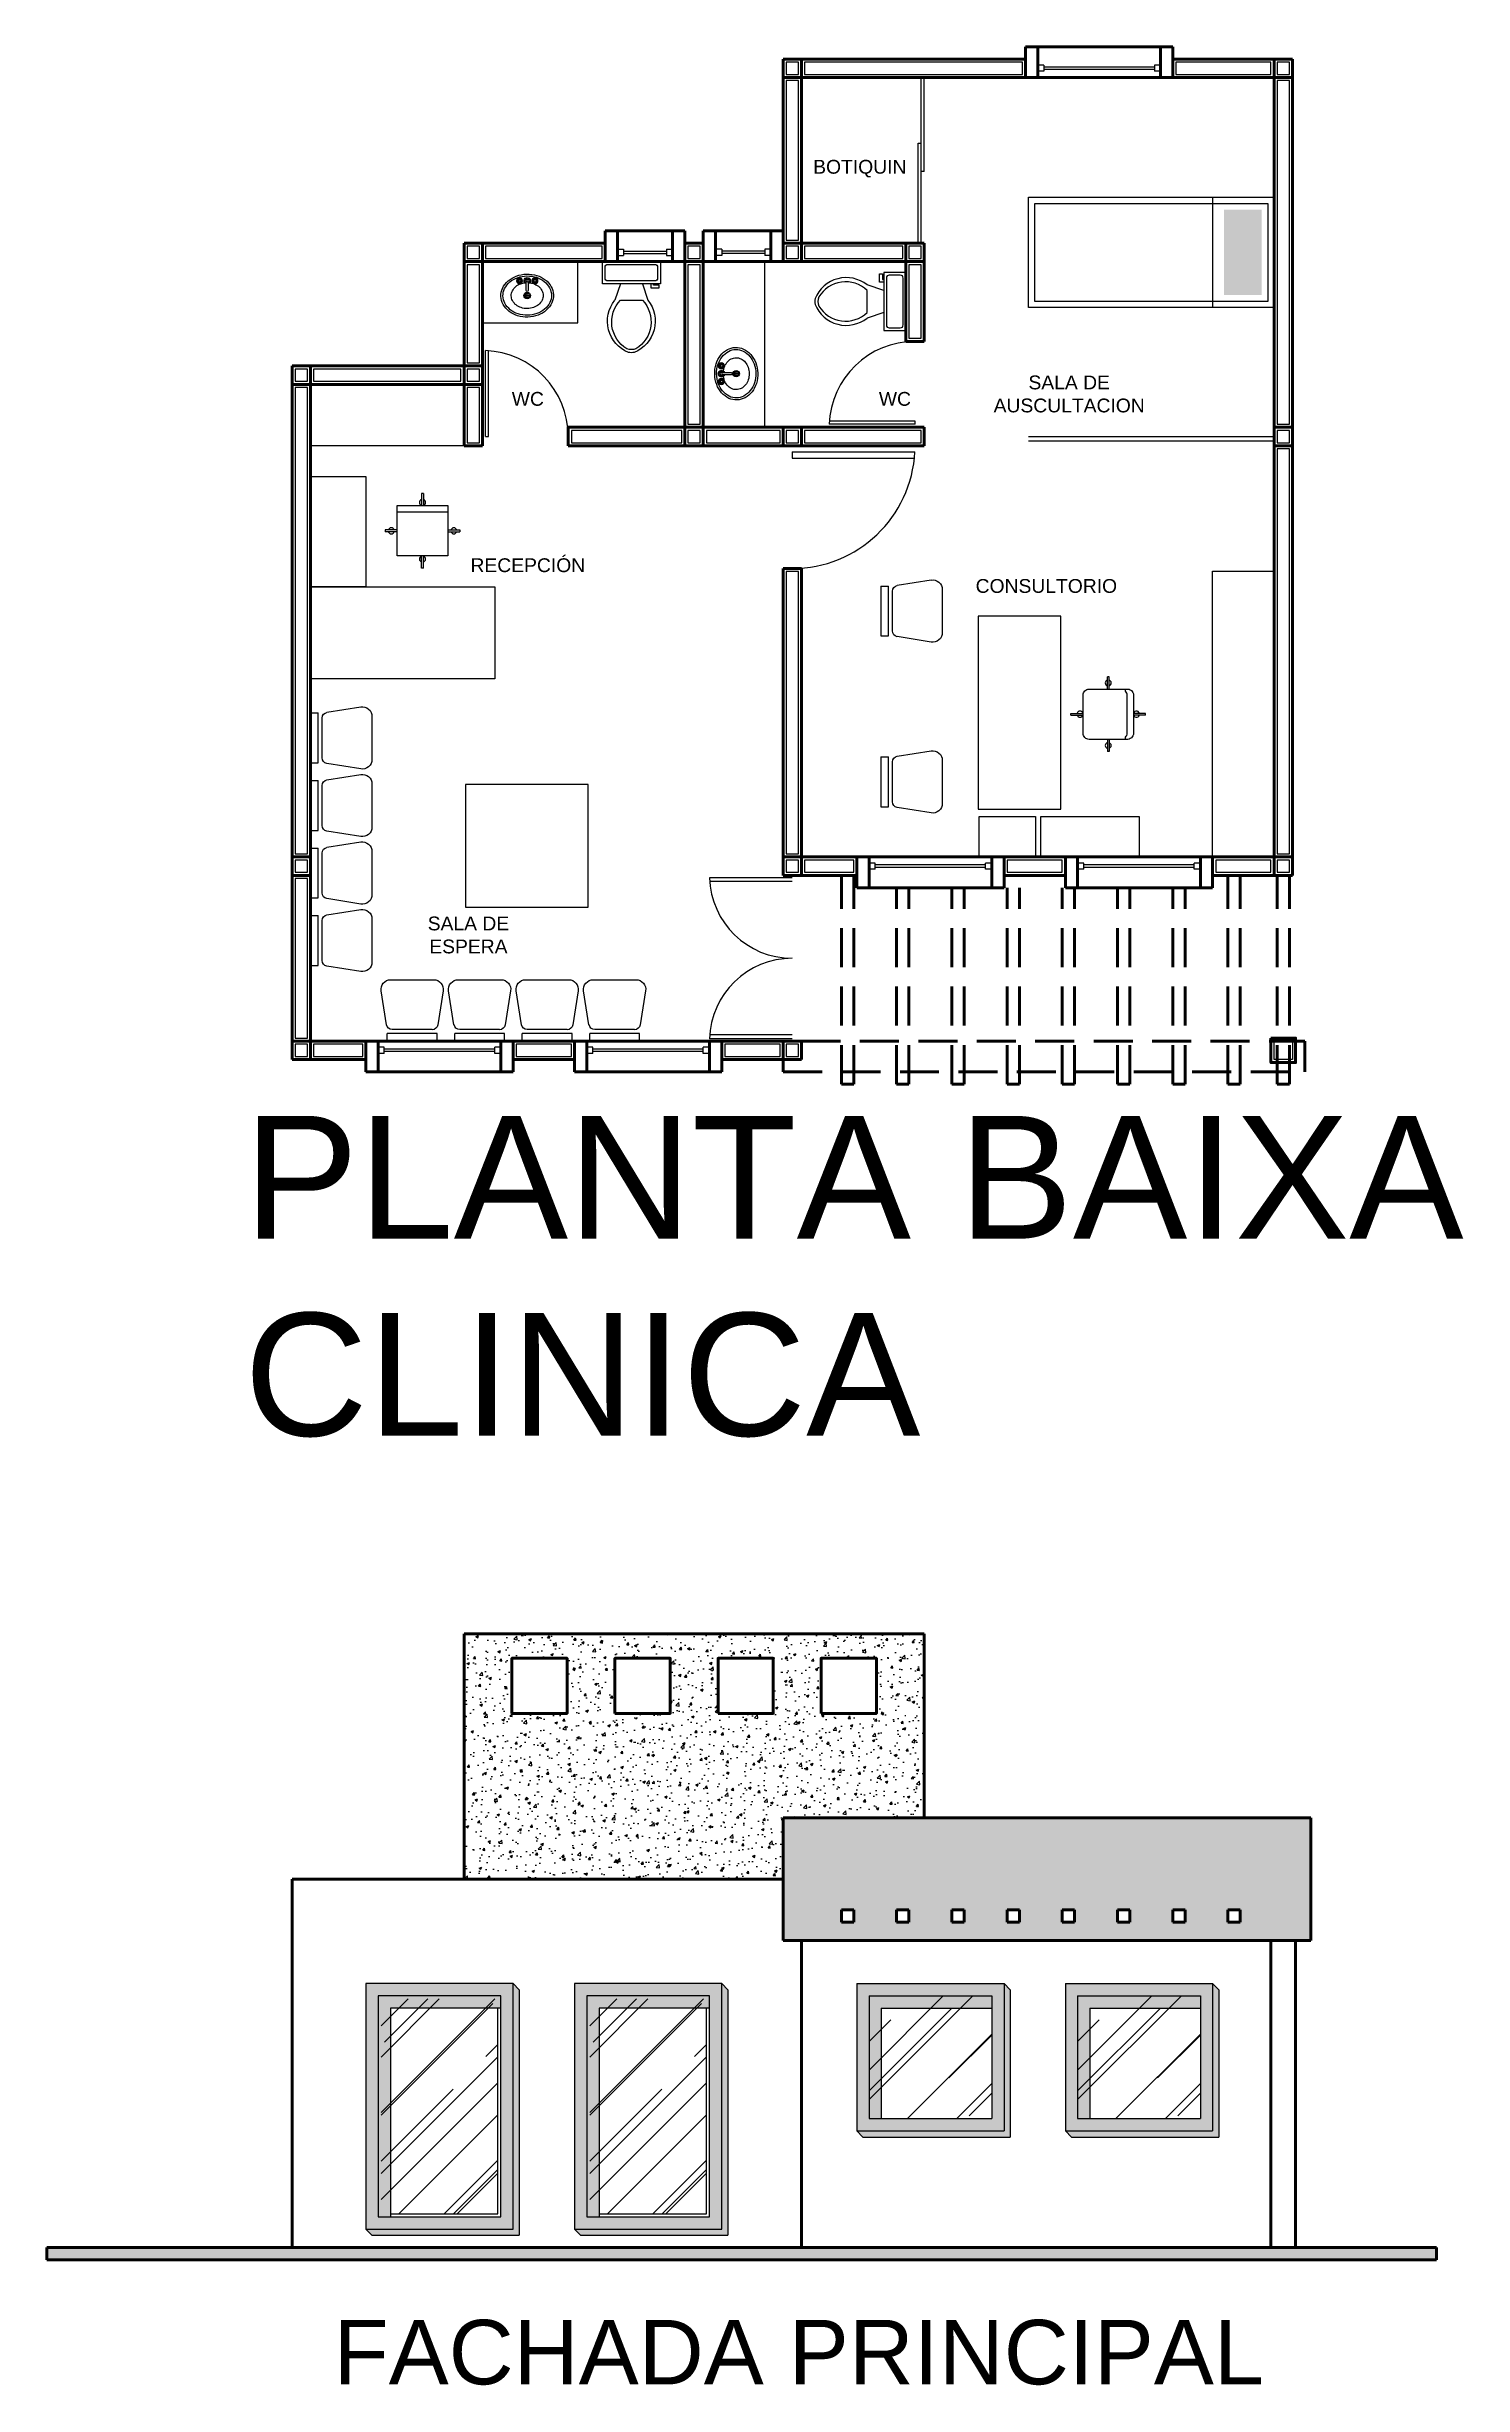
# Model space of a CAD drawing. Extents: x -98 to 79, y 8 to 90.
# Drawn here: x 0.02 to 11.57, y 38.78 to 57.83 of the extents above; entities that cross this region are included whole.
import ezdxf

# ---------------------------------------------------------------- set-up
doc = ezdxf.new("R2010")
doc.units = 0
doc.header["$MEASUREMENT"] = 0
doc.linetypes.add('HIDDEN2', pattern=[4.7625, 3.175, -1.5875])
doc.layers.get('0').update_dxf_attribs({"linetype": 'CONTINUOUS'})
for name, color, linetype in [('CASTILLOS', 8, 'CONTINUOUS'), ('LETREROS', 7, 'CONTINUOUS'), ('MUEBLES', 7, 'CONTINUOUS'), ('MUEBLES_BAÑO', 151, 'CONTINUOUS'), ('MUROS', 1, 'CONTINUOUS'), ('PUERTA', 35, 'CONTINUOUS'), ('SOMBRA_MURO', 254, 'CONTINUOUS'), ('VENTANAS', 4, 'CONTINUOUS')]:
    doc.layers.add(name, color=color, linetype=linetype)
doc.layers.add('MURO', color=7, linetype='CONTINUOUS', lineweight=53)
doc.styles.get("Standard").update_dxf_attribs({"font": 'arial.ttf'})
doc.linetypes.add('ZIGZAG', pattern='A,0.0001,-0.2,[131,ltypeshp.shx,S=0.2,R=0,X=-0.2,Y=0],-0.4,[131,ltypeshp.shx,S=0.2,R=180,X=0.2,Y=0],-0.2', length=0.8001)

msp = doc.modelspace()

# ---------------------------------------------------------------- texts
at = {"layer": 'LETREROS', "attachment_point": 5}
for s, insert, char_height, width in [('BOTIQUIN', (6.649, 56.836), 0.1125, 0.54), ('SALA DE AUSCULTACION', (8.355, 55), 0.1125, 0.87), ('WC', (3.944, 54.96), 0.1125, 0.87), ('WC', (6.935, 54.96), 0.1125, 0.87), ('RECEPCIÓN', (3.944, 53.605), 0.1125, 0.87), ('CONSULTORIO', (8.169, 53.436), 0.1125, 0.54), ('SALA DE ESPERA', (3.46, 50.593), 0.1125, 0.87), ('FACHADA PRINCIPAL', (6.152, 39.046), 0.525, 11.16105)]:
    msp.add_mtext(s, dxfattribs=dict(at, insert=insert, char_height=char_height, width=width))
at = {"layer": 'MURO'}
for s, p in [('PLANTA BAIXA', (1.632, 48.12)), ('CLINICA', (1.632, 46.514))]:
    msp.add_text(s, height=1, dxfattribs=at).set_placement(p)

# ---------------------------------------------------------------- blocks, each defined once
blk = doc.blocks.new('MUOF03PL')
at = {"color": 0, "linetype": 'ByBlock'}
for p, q in [((-0.203, 0), (0.203, 0)), ((0.203, 0), (0.203, -0.062)), ((-0.209, -0.133), (-0.253, -0.41)), ((-0.203, 0), (-0.203, -0.063)), ((0.203, -0.062), (-0.203, -0.063)), ((0.163, -0.094), (-0.162, -0.094)), ((0.253, -0.409), (0.209, -0.133)), ((-0.175, -0.5), (0.176, -0.5))]:
    blk.add_line(p, q, dxfattribs=at)
for centre, radius, start, end in [((-0.162, -0.141), 0.0469, 90.0574, 170.9471), ((0.163, -0.14), 0.0469, 9.1676, 90.0574), ((-0.175, -0.422), 0.0781, 170.9471, 270.0574), ((0.176, -0.422), 0.0781, 270.0574, 9.1676)]:
    blk.add_arc(centre, radius, start, end, dxfattribs=at)
blk = doc.blocks.new('P100')
at = {"layer": 'PUERTA'}
for p, q in [((0.95, 0), (0.9, 0)), ((0.9, 0), (0.9, -0.995)), ((0.95, 0), (0.95, -0.999))]:
    blk.add_line(p, q, dxfattribs=at)
blk.add_arc((1, 0), 1, 180, 267.134, dxfattribs=at)
blk = doc.blocks.new('P70')
at = {"layer": 'PUERTA'}
for p, q in [((-0.025, 0), (-0.05, 0)), ((-0.025, 0), (-0.025, -0.7)), ((-0.05, 0), (-0.05, -0.698))]:
    blk.add_line(p, q, dxfattribs=at)
blk.add_arc((0, 0), 0.7, 180, 267.9533, dxfattribs=at)
blk = doc.blocks.new('CAM-SEN')
at = {"color": 0, "linetype": 'ByBlock'}
blk.add_line((0.5, -0.45, 0.46), (0.5, 0.45, 0.46), dxfattribs=at)
at = {"color": 0, "linetype": 'ByBlock', "elevation": 0.2}
blk.add_lwpolyline([(2, 0.45), (2, -0.45), (0, -0.45), (0, 0.45)], close=True, dxfattribs=at)
at = {"color": 0, "linetype": 'ByBlock'}
blk.add_lwpolyline([(1.9492, 0.3992), (1.9492, -0.3992), (0.0508, -0.3992), (0.0508, 0.3992)], close=True, dxfattribs=at)
blk.add_trace([(0.1016, -0.3484, 0.46), (0.4064, -0.3484, 0.46), (0.1016, 0.3484, 0.46), (0.4064, 0.3484, 0.46)], dxfattribs=at)
blk.add_3dface([(0, 0.45, 0.45), (2, 0.45, 0.45), (2, -0.45, 0.45), (0, -0.45, 0.45)], dxfattribs=at)
blk = doc.blocks.new('Faucet - Bathroom top')
for p, q in [((-4.107, 0.125), (-4.375, 0.125)), ((-3.75, 0.4788), (-3.75, 0.75)), ((-3.5, 0.482), (-3.5, 0.75)), ((-3.1461, 0.125), (-2.875, 0.125)), ((3.143, 0.125), (2.875, 0.125)), ((3.5, 0.4788), (3.5, 0.75)), ((3.75, 0.482), (3.75, 0.75)), ((4.1039, 0.125), (4.375, 0.125)), ((-4.1039, -0.125), (-4.375, -0.125)), ((-3.75, -0.4821), (-3.75, -0.75)), ((-3.5, -0.4789), (-3.5, -0.75)), ((-3.143, -0.125), (-2.875, -0.125)), ((-0.5, -0.8639), (-0.5, -4.5)), ((0.5, -4.5), (0.5, -0.8631)), ((3.1461, -0.125), (2.875, -0.125)), ((3.5, -0.4821), (3.5, -0.75)), ((3.75, -0.4789), (3.75, -0.75)), ((4.107, -0.125), (4.375, -0.125))]:
    blk.add_line(p, q)
for centre, radius in [((-3.625, 0), 1.375), ((-4.625, 0), 0.2795), ((-3.625, 0), 0.5), ((-3.625, 1), 0.2795), ((-2.625, 0), 0.2795), ((0, 0), 0.5), ((3.625, 0), 1.375), ((2.625, 0), 0.2795), ((3.625, 0), 0.5), ((3.625, 1), 0.2795), ((4.625, 0), 0.2795), ((-3.625, -1), 0.2795), ((3.625, -1), 0.2795)]:
    blk.add_circle(centre, radius)
for centre, radius, start, end in [((-3.625, 0), 1, 105.2407, 164.2093), ((-3.625, 0), 1, 16.44125, 74.07887), ((0, 0), 1.5, 289.6514, 250.3603), ((0, 0), 1, 300.3431, 239.7554), ((3.625, 0), 1, 106.12, 164.0884), ((3.625, 0), 1, 16.23422, 73.90469), ((-3.625, 0), 1, 196.2342, 253.9047), ((-3.625, 0), 1, 286.12, 344.0884), ((0, -4.5), 0.5, 180, 0), ((3.625, 0), 1, 196.4413, 254.0789), ((3.625, 0), 1, 285.2407, 344.2093)]:
    blk.add_arc(centre, radius, start, end)
blk = doc.blocks.new('OVALIN')
at = {"layer": 'MUEBLES_BAÑO'}
for p, q in [((0.017, 0), (-0.017, 0)), ((0, 0.017), (0, -0.017))]:
    blk.add_line(p, q, dxfattribs=at)
for points in [[(0.214, 0.007, -0.117634), (0.201, -0.059, -0.104469), (0.155, -0.119, -0.090016), (0.089, -0.159, -0.08192), (0.006, -0.175, -0.08192), (-0.079, -0.164, -0.090016), (-0.147, -0.129, -0.104469), (-0.196, -0.072, -0.117634), (-0.214, -0.007, -0.117634), (-0.201, 0.059, -0.104469), (-0.155, 0.119, -0.090016), (-0.089, 0.159, -0.08192), (-0.006, 0.175, -0.08192), (0.079, 0.164, -0.090016), (0.147, 0.129, -0.104469), (0.196, 0.072, -0.117634)], [(0.198, 0.003, -0.118622), (0.184, -0.057, -0.104678), (0.141, -0.111, -0.089562), (0.079, -0.146, -0.081185), (0.002, -0.16, -0.081185), (-0.075, -0.149, -0.089562), (-0.138, -0.115, -0.104678), (-0.182, -0.062, -0.118622), (-0.198, -0.003, -0.118622), (-0.184, 0.057, -0.104678), (-0.141, 0.111, -0.089562), (-0.079, 0.146, -0.081185), (-0.002, 0.16, -0.081185), (0.075, 0.149, -0.089562), (0.138, 0.115, -0.104678), (0.182, 0.062, -0.118622)]]:
    blk.add_lwpolyline(points, format="xyb", close=True, dxfattribs=at)
blk.add_lwpolyline([(-0.021, -0.104, -0.047101), (-0.05, -0.098, -0.089718), (-0.091, -0.076, -0.104607), (-0.12, -0.041, -0.118283), (-0.13, -0.001, -0.118283), (-0.121, 0.038, -0.104607), (-0.093, 0.074, -0.089718), (-0.052, 0.097, -0.081436), (-0.001, 0.106, -0.081436), (0.05, 0.098, -0.089718), (0.091, 0.076, -0.104607), (0.12, 0.041, -0.118283), (0.13, 0.001, -0.118283), (0.121, -0.038, -0.104607), (0.093, -0.074, -0.089718), (0.052, -0.097, -0.050974), (0.02, -0.104)], format="xyb", dxfattribs=at)
for radius in [0.0262, 0.0175]:
    blk.add_circle((0, 0), radius, dxfattribs=at)
at = {"layer": 'MUEBLES_BAÑO', "xscale": -0.0175, "yscale": 0.0175, "zscale": 0.0175, "rotation": 180.0000000000001}
blk.add_blockref('Faucet - Bathroom top', (0, -0.121), dxfattribs=at)
blk = doc.blocks.new('Toilet - top')
for p, q in [((-8, -8.5), (-8, -8)), ((-7, -8), (-7, -9.5)), ((-4, -8), (-6, -14)), ((4, -8), (6, -14)), ((9.5, -6), (9.5, -2)), ((-10, -8.5), (-8, -8.5)), ((-10, -9.5), (-10, -8.5)), ((-7, -9.5), (-10, -9.5)), ((4, -14), (-4, -14))]:
    blk.add_line(p, q)
blk.add_lwpolyline([(10.5, -8), (10.5, 0), (-10.5, 0), (-10.5, -8)], close=True)
for points in [[(-9.5, -2), (-9.5, -6)], [(8.5, -1), (-8.5, -1)], [(-8.5, -7), (8.5, -7)]]:
    blk.add_lwpolyline(points)
for centre, radius, start, end in [((-8.62, -1.88), 0.884, 81.8699, 188.1301), ((-8.62, -6.12), 0.884, 171.8699, 278.1301), ((8.62, -1.88), 0.884, 351.8699, 98.1301), ((8.62, -6.12), 0.884, 261.8699, 8.1301), ((3.52, -21.58), 12.17, 141.46911, 247.97143), ((4.2, -21.82), 11.33, 136.36773, 238.94682), ((-3.52, -21.58), 12.17, 292.02843, 38.53071), ((-4.2, -21.82), 11.33, 301.05301, 43.63209), ((0, -27.88), 4, 245.73182, 294.26817), ((0, -29), 4, 254.86053, 285.13947)]:
    blk.add_arc(centre, radius, start, end)

# ---------------------------------------------------------------- hatches: boundary and pattern name
at = {"layer": 'MURO'}
msp.add_hatch(color=256, dxfattribs=at).paths.add_polyline_path([(11.341, 39.802), (11.341, 39.902), (0.024, 39.902), (0.024, 39.802)])
at = {"layer": 'SOMBRA_MURO'}
h = msp.add_hatch(dxfattribs=at)
h.set_pattern_fill('AR-CONC', color=5, scale=0.03, style=0)
h.set_pattern_definition([(50, (16.27108, 35.14526), (0.215178, -0.0188256), [0.0225, -0.2475]), (355, (16.27108, 35.14526), (-0.0416254, 0.2256576), [0.018, -0.198]), (100.4514, (16.28901, 35.14369), (0.1735528, 0.2068319), [0.019122, -0.2103426]), (46.1842, (16.27108, 35.20526), (0.3201723, -0.0496557), [0.03375, -0.37125]), (96.6356, (16.29776, 35.20112), (0.280399, 0.2922354), [0.028683, -0.315514]), (351.1842, (16.27108, 35.20526), (0.2803986, 0.2922356), [0.027, -0.297]), (21, (16.30108, 35.19026), (0.1790721, -0.1207857), [0.0225, -0.2475]), (326, (16.30108, 35.19026), (0.0729946, 0.217545), [0.018, -0.198]), (71.4514, (16.316, 35.1802), (0.2520668, 0.0967591), [0.019122, -0.2103426]), (37.5, (16.27108, 35.14526), (0.00364796, 0.09986816), [0, -0.1956, 0, -0.201, 0, -0.19875]), (7.5, (16.27108, 35.14526), (0.07892086, 0.1183235), [0, -0.1146, 0, -0.1911, 0, -0.07575]), (327.5, (16.20418, 35.14526), (0.16014673, -0.00676646), [0, -0.075, 0, -0.234, 0, -0.3105]), (317.5, (16.17418, 35.14526), (0.1749559, 0.0300315), [0, -0.0975, 0, -0.1554, 0, -0.2205])])
h.paths.add_polyline_path([(6.024, 43.402), (7.174, 43.402), (7.174, 44.902), (3.424, 44.902), (3.424, 42.902), (6.024, 42.902)])
h.paths.add_polyline_path([(5.494, 44.252), (5.494, 44.702), (5.944, 44.702), (5.944, 44.252)], flags=16)
h.paths.add_polyline_path([(5.104, 44.252), (4.654, 44.252), (4.654, 44.702), (5.104, 44.702)], flags=16)
h.paths.add_polyline_path([(6.334, 44.252), (6.334, 44.702), (6.784, 44.702), (6.784, 44.252)], flags=16)
h.paths.add_polyline_path([(4.264, 44.252), (3.814, 44.252), (3.814, 44.702), (4.264, 44.702)], flags=16)
h = msp.add_hatch(color=256, dxfattribs=at)
h.paths.add_polyline_path([(6.024, 43.402), (6.024, 42.402), (10.324, 42.402), (10.324, 43.402)])
h.paths.add_polyline_path([(9.199, 42.652), (9.299, 42.652), (9.299, 42.552), (9.199, 42.552)], flags=16)
h.paths.add_polyline_path([(8.849, 42.652), (8.849, 42.552), (8.749, 42.552), (8.749, 42.652)], flags=16)
h.paths.add_polyline_path([(9.649, 42.652), (9.749, 42.652), (9.749, 42.552), (9.649, 42.552)], flags=16)
h.paths.add_polyline_path([(8.399, 42.652), (8.399, 42.552), (8.299, 42.552), (8.299, 42.652)], flags=16)
h.paths.add_polyline_path([(7.949, 42.652), (7.949, 42.552), (7.849, 42.552), (7.849, 42.652)], flags=16)
h.paths.add_polyline_path([(7.499, 42.652), (7.499, 42.552), (7.399, 42.552), (7.399, 42.652)], flags=16)
h.paths.add_polyline_path([(7.049, 42.652), (7.049, 42.552), (6.949, 42.552), (6.949, 42.652)], flags=16)
h.paths.add_polyline_path([(6.599, 42.652), (6.599, 42.552), (6.499, 42.552), (6.499, 42.652)], flags=16)
for color, points in [(256, [(3.824, 40.052), (2.624, 40.052), (2.674, 40.002), (3.874, 40.002), (3.874, 42.002), (3.824, 42.052)]), (254, [(3.724, 41.852), (3.724, 41.952), (2.724, 41.952), (2.724, 40.152), (2.824, 40.152), (2.824, 41.852)]), (256, [(5.524, 40.052), (4.324, 40.052), (4.374, 40.002), (5.574, 40.002), (5.574, 42.002), (5.524, 42.052)]), (254, [(5.424, 41.852), (5.424, 41.952), (4.424, 41.952), (4.424, 40.152), (4.524, 40.152), (4.524, 41.852)]), (256, [(7.874, 42.002), (7.824, 42.052), (7.824, 40.852), (6.624, 40.852), (6.674, 40.802), (7.874, 40.802)]), (254, [(7.724, 41.852), (7.724, 41.952), (6.724, 41.952), (6.724, 40.952), (6.824, 40.952), (6.824, 41.852)]), (256, [(9.574, 42.002), (9.524, 42.052), (9.524, 40.852), (8.324, 40.852), (8.374, 40.802), (9.574, 40.802)]), (254, [(9.424, 41.852), (9.424, 41.952), (8.424, 41.952), (8.424, 40.952), (8.524, 40.952), (8.524, 41.852)])]:
    msp.add_hatch(color=color, dxfattribs=at).paths.add_polyline_path(points)
at = {"layer": 'VENTANAS'}
h = msp.add_hatch(dxfattribs=at)
h.set_pattern_fill('AR-CONC', color=94, scale=0.01, angle=90, style=0)
h.set_pattern_definition([(140, (14.57108, 35.14526), (0.00627521, 0.07172602), [0.0075, -0.0825]), (85, (14.57108, 35.14526), (-0.0752192, -0.01387513), [0.006, -0.066]), (190.4514, (14.571606, 35.151234), (-0.06894395, 0.05785094), [0.006374, -0.0701142]), (136.1842, (14.55108, 35.14526), (0.0165519, 0.1067241), [0.01125, -0.12375]), (186.6356, (14.55246, 35.15415), (-0.0974118, 0.0934663), [0.009561, -0.1051713]), (81.1842, (14.55108, 35.14526), (-0.0974119, 0.0934662), [0.009, -0.099]), (111, (14.55608, 35.15526), (0.0402619, 0.0596907), [0.0075, -0.0825]), (56, (14.55608, 35.15526), (-0.072515, 0.02433153), [0.006, -0.066]), (161.4514, (14.55944, 35.16023), (-0.03225305, 0.08402226), [0.006374, -0.0701142]), (127.5, (14.571083, 35.145257), (-0.033289385, 0.001215986), [0, -0.0652, 0, -0.067, 0, -0.06625]), (97.5, (14.571083, 35.145257), (-0.03944117, 0.02630695), [0, -0.0382, 0, -0.0637, 0, -0.02525]), (57.5, (14.571083, 35.122957), (0.002255487, 0.053382244), [0, -0.025, 0, -0.078, 0, -0.1035]), (47.5, (14.571083, 35.112957), (-0.0100105, 0.05831862), [0, -0.0325, 0, -0.0518, 0, -0.0735])])
h.paths.add_polyline_path([(3.824, 42.052), (2.624, 42.052), (2.624, 40.052), (3.824, 40.052)])
h.paths.add_polyline_path([(3.724, 40.152), (2.724, 40.152), (2.724, 41.952), (3.724, 41.952)], flags=16)
h = msp.add_hatch(dxfattribs=at)
h.set_pattern_fill('AR-RROOF', color=256, scale=0.5, angle=45, style=0)
h.set_pattern_definition([(45, (14.5711, 35.14526), (0.424264, 1.13137), [7.5, -1, 2.5, -0.5]), (45, (14.8645, 35.79226), (-0.82378, 0.116673), [1.5, -0.165, 3, -0.375]), (45, (14.44734, 35.62255), (1.601597, 2.075358), [4, -0.7, 2, -0.5])])
h.paths.add_polyline_path([(2.749, 40.177), (3.699, 40.177), (3.699, 41.927), (2.749, 41.927)])
h = msp.add_hatch(dxfattribs=at)
h.set_pattern_fill('AR-CONC', color=94, scale=0.01, angle=90, style=0)
h.set_pattern_definition([(140, (16.27108, 35.14526), (0.00627521, 0.07172602), [0.0075, -0.0825]), (85, (16.27108, 35.14526), (-0.0752192, -0.01387513), [0.006, -0.066]), (190.4514, (16.271606, 35.151234), (-0.06894395, 0.05785094), [0.006374, -0.0701142]), (136.1842, (16.25108, 35.14526), (0.0165519, 0.1067241), [0.01125, -0.12375]), (186.6356, (16.25246, 35.15415), (-0.0974118, 0.0934663), [0.009561, -0.1051713]), (81.1842, (16.25108, 35.14526), (-0.0974119, 0.0934662), [0.009, -0.099]), (111, (16.25608, 35.15526), (0.0402619, 0.0596907), [0.0075, -0.0825]), (56, (16.25608, 35.15526), (-0.072515, 0.02433153), [0.006, -0.066]), (161.4514, (16.25944, 35.16023), (-0.03225305, 0.08402226), [0.006374, -0.0701142]), (127.5, (16.271083, 35.145257), (-0.033289385, 0.001215986), [0, -0.0652, 0, -0.067, 0, -0.06625]), (97.5, (16.271083, 35.145257), (-0.03944117, 0.02630695), [0, -0.0382, 0, -0.0637, 0, -0.02525]), (57.5, (16.271083, 35.122957), (0.002255487, 0.053382244), [0, -0.025, 0, -0.078, 0, -0.1035]), (47.5, (16.271083, 35.112957), (-0.0100105, 0.05831862), [0, -0.0325, 0, -0.0518, 0, -0.0735])])
h.paths.add_polyline_path([(5.524, 42.052), (4.324, 42.052), (4.324, 40.052), (5.524, 40.052)])
h.paths.add_polyline_path([(5.424, 40.152), (4.424, 40.152), (4.424, 41.952), (5.424, 41.952)], flags=16)
h = msp.add_hatch(dxfattribs=at)
h.set_pattern_fill('AR-RROOF', color=256, scale=0.5, angle=45, style=0)
h.set_pattern_definition([(45, (16.2711, 35.14526), (0.424264, 1.13137), [7.5, -1, 2.5, -0.5]), (45, (16.5645, 35.79226), (-0.82378, 0.116673), [1.5, -0.165, 3, -0.375]), (45, (16.14734, 35.62255), (1.601597, 2.075358), [4, -0.7, 2, -0.5])])
h.paths.add_polyline_path([(4.449, 40.177), (5.399, 40.177), (5.399, 41.927), (4.449, 41.927)])
h = msp.add_hatch(dxfattribs=at)
h.set_pattern_fill('AR-CONC', color=94, scale=0.01, angle=90, style=0)
h.set_pattern_definition([(140, (18.365184, 31.774754), (0.00627521, 0.07172602), [0.0075, -0.0825]), (85, (18.36518, 31.774754), (-0.0752192, -0.01387513), [0.006, -0.066]), (190.4514, (18.365707, 31.78073), (-0.06894395, 0.05785094), [0.00637402, -0.0701142]), (136.1842, (18.34518, 31.77475), (0.0165519, 0.1067241), [0.01125, -0.12375]), (186.6356, (18.34656, 31.78365), (-0.0974118, 0.0934663), [0.009561, -0.1051713]), (81.1842, (18.34518, 31.77475), (-0.09741186, 0.0934662), [0.009, -0.099]), (111, (18.350184, 31.784754), (0.0402619, 0.0596907), [0.0075, -0.0825]), (56, (18.35018, 31.784754), (-0.072515, 0.02433153), [0.006, -0.066]), (161.4514, (18.35354, 31.78973), (-0.03225305, 0.08402226), [0.00637402, -0.0701142]), (127.5, (18.365184, 31.774754), (-0.033289385, 0.001215986), [0, -0.0652, 0, -0.067, 0, -0.06625]), (97.5, (18.365184, 31.774754), (-0.03944117, 0.02630695), [0, -0.0382, 0, -0.0637, 0, -0.02525]), (57.5, (18.365184, 31.752454), (0.002255487, 0.053382244), [0, -0.025, 0, -0.078, 0, -0.1035]), (47.5, (18.365184, 31.742454), (-0.0100105, 0.05831862), [0, -0.0325, 0, -0.0518, 0, -0.0735])])
h.paths.add_polyline_path([(7.824, 42.052), (6.624, 42.052), (6.624, 40.852), (7.824, 40.852)])
h.paths.add_polyline_path([(7.724, 40.952), (6.724, 40.952), (6.724, 41.952), (7.724, 41.952)], flags=16)
h = msp.add_hatch(dxfattribs=at)
h.set_pattern_fill('AR-RROOF', color=256, scale=0.5, angle=45, style=0)
h.set_pattern_definition([(45, (18.3652, 31.77475), (0.424264, 1.131371), [7.5, -1, 2.5, -0.5]), (45, (18.6586, 32.42176), (-0.82378, 0.116673), [1.5, -0.165, 3, -0.375]), (45, (18.24144, 32.25205), (1.601597, 2.0753584), [4, -0.7, 2, -0.5])])
h.paths.add_polyline_path([(6.724, 41.952), (6.724, 40.952), (7.724, 40.952), (7.724, 41.952)])
h = msp.add_hatch(dxfattribs=at)
h.set_pattern_fill('AR-CONC', color=94, scale=0.01, angle=90, style=0)
h.set_pattern_definition([(140, (20.065184, 31.774754), (0.00627521, 0.07172602), [0.0075, -0.0825]), (85, (20.06518, 31.774754), (-0.0752192, -0.01387513), [0.006, -0.066]), (190.4514, (20.065707, 31.78073), (-0.06894395, 0.05785094), [0.00637402, -0.0701142]), (136.1842, (20.04518, 31.77475), (0.0165519, 0.1067241), [0.01125, -0.12375]), (186.6356, (20.04656, 31.78365), (-0.0974118, 0.0934663), [0.009561, -0.1051713]), (81.1842, (20.04518, 31.77475), (-0.09741186, 0.0934662), [0.009, -0.099]), (111, (20.050184, 31.784754), (0.0402619, 0.0596907), [0.0075, -0.0825]), (56, (20.05018, 31.784754), (-0.072515, 0.02433153), [0.006, -0.066]), (161.4514, (20.05354, 31.78973), (-0.03225305, 0.08402226), [0.00637402, -0.0701142]), (127.5, (20.065184, 31.774754), (-0.033289385, 0.001215986), [0, -0.0652, 0, -0.067, 0, -0.06625]), (97.5, (20.065184, 31.774754), (-0.03944117, 0.02630695), [0, -0.0382, 0, -0.0637, 0, -0.02525]), (57.5, (20.065184, 31.752454), (0.002255487, 0.053382244), [0, -0.025, 0, -0.078, 0, -0.1035]), (47.5, (20.065184, 31.742454), (-0.0100105, 0.05831862), [0, -0.0325, 0, -0.0518, 0, -0.0735])])
h.paths.add_polyline_path([(9.524, 42.052), (8.324, 42.052), (8.324, 40.852), (9.524, 40.852)])
h.paths.add_polyline_path([(9.424, 40.952), (8.424, 40.952), (8.424, 41.952), (9.424, 41.952)], flags=16)
h = msp.add_hatch(dxfattribs=at)
h.set_pattern_fill('AR-RROOF', color=256, scale=0.5, angle=45, style=0)
h.set_pattern_definition([(45, (20.0652, 31.77475), (0.424264, 1.131371), [7.5, -1, 2.5, -0.5]), (45, (20.3586, 32.42176), (-0.82378, 0.116673), [1.5, -0.165, 3, -0.375]), (45, (19.94144, 32.25205), (1.601597, 2.0753584), [4, -0.7, 2, -0.5])])
h.paths.add_polyline_path([(8.424, 41.952), (8.424, 40.952), (9.424, 40.952), (9.424, 41.952)])

# ---------------------------------------------------------------- linework, layer by layer
at = {"layer": 'MUEBLES', "color": 41, "linetype": 'ZIGZAG', "ltscale": 0.25}
for p, q in [((8.024, 54.654), (10.024, 54.654)), ((8.024, 54.619), (10.024, 54.619))]:
    msp.add_line(p, q, dxfattribs=at)
at = {"layer": 'MUEBLES', "color": 41}
for p, q in [((3.078, 54.191), (3.078, 54.091)), ((3.093, 54.191), (3.078, 54.191)), ((3.093, 54.191), (3.093, 54.091)), ((2.88, 53.681), (2.88, 54.091)), ((2.88, 54.091), (3.291, 54.091)), ((3.291, 54.039), (2.88, 54.039)), ((3.291, 54.091), (3.291, 53.681)), ((2.88, 53.893), (2.781, 53.893)), ((2.781, 53.893), (2.781, 53.879)), ((2.88, 53.879), (2.781, 53.879)), ((3.291, 53.893), (3.39, 53.893)), ((3.291, 53.879), (3.39, 53.879)), ((3.39, 53.893), (3.39, 53.879)), ((3.291, 53.681), (2.88, 53.681)), ((3.078, 53.581), (3.078, 53.681)), ((3.093, 53.581), (3.078, 53.581)), ((3.093, 53.581), (3.093, 53.681)), ((8.681, 52.697), (8.666, 52.697)), ((8.666, 52.597), (8.666, 52.697)), ((8.681, 52.597), (8.681, 52.697)), ((8.369, 52.385), (8.369, 52.399)), ((8.369, 52.399), (8.468, 52.399)), ((8.369, 52.385), (8.468, 52.385)), ((8.978, 52.399), (8.879, 52.399)), ((8.978, 52.385), (8.879, 52.385)), ((8.978, 52.385), (8.978, 52.399)), ((8.666, 52.187), (8.666, 52.088)), ((8.681, 52.088), (8.666, 52.088)), ((8.681, 52.187), (8.681, 52.088))]:
    msp.add_line(p, q, dxfattribs=at)
for points in [[(3.424, 55.079), (3.424, 54.579), (2.174, 54.579), (2.174, 55.079)], [(2.624, 54.329), (2.624, 53.429), (2.174, 53.429), (2.174, 54.329)], [(10.024, 51.229), (9.524, 51.229), (9.524, 53.556), (10.024, 53.556)], [(2.174, 53.429), (3.674, 53.429), (3.674, 52.679), (2.174, 52.679)], [(8.287, 53.192), (7.613, 53.192), (7.613, 51.618), (8.287, 51.618)], [(3.437, 50.82), (4.437, 50.82), (4.437, 51.82), (3.437, 51.82)], [(8.081, 51.229), (7.622, 51.229), (7.622, 51.559), (8.081, 51.559)], [(8.925, 51.229), (8.125, 51.229), (8.125, 51.559), (8.925, 51.559)]]:
    msp.add_lwpolyline(points, close=True, dxfattribs=at)
msp.add_lwpolyline([(8.829, 52.187), (8.518, 52.187, -0.414214), (8.468, 52.237), (8.468, 52.547, -0.414214), (8.518, 52.597), (8.829, 52.597)], format="xyb", dxfattribs=at)
msp.add_lwpolyline([(8.879, 52.237, -0.45272), (8.822, 52.187, -0.500425), (8.815, 52.205, 0.17678), (8.827, 52.237), (8.827, 52.547, 0.17678), (8.815, 52.58, -0.500425), (8.822, 52.597, -0.45272), (8.879, 52.547)], format="xyb", close=True, dxfattribs=at)
for centre, radius, start, end in [((3.086, 54.116), 0.0248, 106.976, 73.024), ((2.831, 53.886), 0.0247, 17.1046, 162.8954), ((3.341, 53.886), 0.0247, 17.1046, 162.8954), ((2.831, 53.886), 0.0247, 197.1046, 342.8954), ((3.341, 53.886), 0.0247, 197.1046, 342.8954), ((3.086, 53.656), 0.0248, 106.976, 253.024), ((3.086, 53.656), 0.0248, 286.976, 73.024), ((8.673, 52.647), 0.0246, 107.1046, 252.8954), ((8.673, 52.647), 0.0246, 287.1046, 72.8954), ((8.825, 52.586), 0.0117, 225.8157, 226.8078), ((8.443, 52.392), 0.0248, 16.976, 163.024), ((8.443, 52.392), 0.0248, 196.976, 343.024), ((8.903, 52.392), 0.0248, 16.976, 343.024), ((8.673, 52.137), 0.0246, 107.1046, 252.8954), ((8.673, 52.137), 0.0246, 287.1046, 72.8954)]:
    msp.add_arc(centre, radius, start, end, dxfattribs=at)
at = {"layer": 'MUEBLES_BAÑO'}
for p, q in [((4.352, 55.579), (4.352, 56.079)), ((5.874, 54.729), (5.874, 56.079)), ((3.574, 55.579), (4.352, 55.579))]:
    msp.add_line(p, q, dxfattribs=at)
at = {"layer": 'MURO'}
for p, q in [((6.024, 56.229), (6.024, 57.729)), ((6.024, 57.729), (7.999, 57.729)), ((6.174, 56.079), (6.174, 57.729)), ((9.199, 57.829), (7.999, 57.829)), ((7.999, 57.829), (7.999, 57.579)), ((8.099, 57.829), (8.099, 57.579)), ((9.099, 57.829), (9.099, 57.579)), ((9.199, 57.829), (9.199, 57.579)), ((9.199, 57.729), (10.174, 57.729)), ((10.024, 57.729), (10.024, 51.079)), ((10.174, 57.729), (10.174, 51.079)), ((6.024, 57.579), (10.174, 57.579)), ((3.424, 54.579), (3.424, 56.229)), ((3.424, 56.229), (4.574, 56.229)), ((3.574, 54.579), (3.574, 56.229)), ((4.574, 56.329), (5.224, 56.329)), ((4.574, 56.329), (4.574, 56.079)), ((4.674, 56.329), (4.674, 56.079)), ((5.124, 56.329), (5.124, 56.079)), ((5.224, 56.329), (5.224, 56.079)), ((5.224, 54.579), (5.224, 56.229)), ((5.224, 56.229), (5.374, 56.229)), ((6.024, 56.329), (5.374, 56.329)), ((5.374, 56.329), (5.374, 56.079)), ((5.374, 54.579), (5.374, 56.229)), ((5.474, 56.329), (5.474, 56.079)), ((5.924, 56.329), (5.924, 56.079)), ((6.024, 56.329), (6.024, 56.079)), ((6.024, 56.229), (7.174, 56.229)), ((7.024, 56.229), (7.024, 55.429)), ((7.174, 56.229), (7.174, 55.429)), ((3.424, 56.079), (7.174, 56.079)), ((7.174, 55.429), (7.024, 55.429)), ((2.024, 49.579), (2.024, 55.229)), ((2.024, 55.229), (3.574, 55.229)), ((2.024, 55.079), (3.574, 55.079)), ((2.174, 49.579), (2.174, 55.229)), ((7.174, 54.729), (4.274, 54.729)), ((4.274, 54.579), (4.274, 54.729)), ((6.024, 54.729), (6.024, 54.579)), ((6.174, 54.729), (6.174, 54.579)), ((7.174, 54.729), (7.174, 54.579)), ((10.174, 54.729), (10.024, 54.729)), ((3.574, 54.579), (3.424, 54.579)), ((7.174, 54.579), (4.274, 54.579)), ((10.174, 54.579), (10.024, 54.579)), ((6.024, 51.079), (6.024, 53.579)), ((6.174, 53.579), (6.024, 53.579)), ((6.174, 51.079), (6.174, 53.579)), ((2.174, 51.229), (2.024, 51.229)), ((2.174, 51.079), (2.024, 51.079)), ((10.174, 51.229), (6.024, 51.229)), ((6.624, 51.079), (6.024, 51.079)), ((6.624, 50.979), (6.624, 51.229)), ((6.724, 50.979), (6.724, 51.229)), ((7.724, 50.979), (7.724, 51.229)), ((7.824, 50.979), (7.824, 51.229)), ((8.324, 51.079), (7.824, 51.079)), ((8.324, 51.079), (7.824, 51.079)), ((8.324, 50.979), (8.324, 51.229)), ((8.424, 50.979), (8.424, 51.229)), ((9.424, 50.979), (9.424, 51.229)), ((9.524, 50.979), (9.524, 51.229)), ((10.174, 51.079), (9.524, 51.079)), ((7.824, 50.979), (6.624, 50.979)), ((9.524, 50.979), (8.324, 50.979)), ((6.174, 49.729), (2.024, 49.729)), ((2.624, 49.479), (2.624, 49.729)), ((2.724, 49.479), (2.724, 49.729)), ((3.724, 49.479), (3.724, 49.729)), ((3.824, 49.479), (3.824, 49.729)), ((4.324, 49.479), (4.324, 49.729)), ((4.424, 49.479), (4.424, 49.729)), ((5.424, 49.479), (5.424, 49.729)), ((5.524, 49.479), (5.524, 49.729)), ((6.024, 49.729), (6.024, 49.579)), ((6.174, 49.729), (6.174, 49.579)), ((2.624, 49.579), (2.024, 49.579)), ((4.324, 49.579), (3.824, 49.579)), ((6.174, 49.579), (5.524, 49.579)), ((3.824, 49.479), (2.624, 49.479)), ((5.524, 49.479), (4.324, 49.479)), ((10.324, 43.402), (6.024, 43.402)), ((6.024, 43.402), (6.024, 42.402)), ((10.324, 43.402), (10.324, 42.402)), ((2.024, 39.902), (2.024, 42.902)), ((6.024, 42.902), (2.024, 42.902)), ((6.499, 42.552), (6.499, 42.652)), ((6.599, 42.652), (6.499, 42.652)), ((6.599, 42.552), (6.499, 42.552)), ((6.599, 42.552), (6.599, 42.652)), ((6.949, 42.552), (6.949, 42.652)), ((7.049, 42.652), (6.949, 42.652)), ((7.049, 42.552), (6.949, 42.552)), ((7.049, 42.552), (7.049, 42.652)), ((7.399, 42.552), (7.399, 42.652)), ((7.499, 42.652), (7.399, 42.652)), ((7.499, 42.552), (7.399, 42.552)), ((7.499, 42.552), (7.499, 42.652)), ((7.849, 42.552), (7.849, 42.652)), ((7.949, 42.652), (7.849, 42.652)), ((7.949, 42.552), (7.849, 42.552)), ((7.949, 42.552), (7.949, 42.652)), ((8.299, 42.552), (8.299, 42.652)), ((8.399, 42.652), (8.299, 42.652)), ((8.399, 42.552), (8.299, 42.552)), ((8.399, 42.552), (8.399, 42.652)), ((8.749, 42.552), (8.749, 42.652)), ((8.849, 42.652), (8.749, 42.652)), ((8.849, 42.552), (8.749, 42.552)), ((8.849, 42.552), (8.849, 42.652)), ((9.199, 42.552), (9.199, 42.652)), ((9.299, 42.652), (9.199, 42.652)), ((9.299, 42.552), (9.199, 42.552)), ((9.299, 42.552), (9.299, 42.652)), ((9.649, 42.552), (9.649, 42.652)), ((9.749, 42.652), (9.649, 42.652)), ((9.749, 42.552), (9.649, 42.552)), ((9.749, 42.552), (9.749, 42.652)), ((10.324, 42.402), (6.024, 42.402)), ((6.174, 42.402), (6.174, 39.902)), ((9.999, 42.402), (9.999, 39.902)), ((10.199, 42.402), (10.199, 39.902)), ((11.349, 39.902), (0.024, 39.902)), ((0.024, 39.802), (0.024, 39.902)), ((11.349, 39.902), (11.349, 39.802)), ((11.349, 39.802), (0.024, 39.802))]:
    msp.add_line(p, q, dxfattribs=at)
at = {"layer": 'MURO', "linetype": 'HIDDEN2', "ltscale": 0.1}
for p, q in [((6.499, 49.379), (6.499, 51.079)), ((6.599, 49.379), (6.599, 51.079)), ((9.649, 49.379), (9.649, 51.079)), ((9.749, 49.379), (9.749, 51.079)), ((10.049, 49.379), (10.049, 51.079)), ((10.149, 49.379), (10.149, 51.079)), ((6.949, 49.379), (6.949, 50.979)), ((7.049, 49.379), (7.049, 50.979)), ((7.399, 49.379), (7.399, 50.979)), ((7.499, 49.379), (7.499, 50.979)), ((7.849, 49.379), (7.849, 50.979)), ((7.949, 49.379), (7.949, 50.979)), ((8.299, 49.379), (8.299, 50.979)), ((8.399, 49.379), (8.399, 50.979)), ((8.749, 49.379), (8.749, 50.979)), ((8.849, 49.379), (8.849, 50.979)), ((9.199, 49.379), (9.199, 50.979)), ((9.299, 49.379), (9.299, 50.979)), ((6.174, 49.729), (10.274, 49.729)), ((10.274, 49.729), (10.274, 49.479)), ((6.024, 49.579), (6.024, 49.479)), ((6.024, 49.479), (10.274, 49.479)), ((6.499, 49.379), (6.599, 49.379)), ((6.949, 49.379), (7.049, 49.379)), ((7.399, 49.379), (7.499, 49.379)), ((7.849, 49.379), (7.949, 49.379)), ((8.299, 49.379), (8.399, 49.379)), ((8.749, 49.379), (8.849, 49.379)), ((9.199, 49.379), (9.299, 49.379)), ((9.649, 49.379), (9.749, 49.379)), ((10.049, 49.379), (10.149, 49.379))]:
    msp.add_line(p, q, dxfattribs=at)
at = {"layer": 'MURO', "color": 5}
for p, q in [((3.424, 44.902), (3.424, 42.902)), ((7.174, 44.902), (3.424, 44.902)), ((7.174, 44.902), (7.174, 43.402))]:
    msp.add_line(p, q, dxfattribs=at)
at = {"layer": 'MURO'}
msp.add_lwpolyline([(9.999, 49.754), (10.199, 49.754), (10.199, 49.554), (9.999, 49.554)], close=True, dxfattribs=at)
at = {"layer": 'MURO', "color": 5}
for points in [[(3.814, 44.252), (4.264, 44.252), (4.264, 44.702), (3.814, 44.702)], [(4.654, 44.252), (5.104, 44.252), (5.104, 44.702), (4.654, 44.702)], [(5.494, 44.252), (5.944, 44.252), (5.944, 44.702), (5.494, 44.702)], [(6.334, 44.252), (6.784, 44.252), (6.784, 44.702), (6.334, 44.702)]]:
    msp.add_lwpolyline(points, close=True, dxfattribs=at)
at = {"layer": 'MUROS'}
for points in [[(6.149, 57.704), (6.049, 57.704), (6.049, 57.604), (6.149, 57.604)], [(6.149, 57.554), (6.049, 57.554), (6.049, 56.254), (6.149, 56.254)], [(7.974, 57.704), (6.199, 57.704), (6.199, 57.604), (7.974, 57.604)], [(9.999, 57.704), (9.224, 57.704), (9.224, 57.604), (9.999, 57.604)], [(10.149, 57.704), (10.049, 57.704), (10.049, 57.604), (10.149, 57.604)], [(10.149, 57.554), (10.049, 57.554), (10.049, 54.754), (10.149, 54.754)], [(3.549, 56.204), (3.449, 56.204), (3.449, 56.104), (3.549, 56.104)], [(4.549, 56.204), (3.599, 56.204), (3.599, 56.104), (4.549, 56.104)], [(5.349, 56.204), (5.249, 56.204), (5.249, 56.104), (5.349, 56.104)], [(6.149, 56.204), (6.049, 56.204), (6.049, 56.104), (6.149, 56.104)], [(6.999, 56.204), (6.199, 56.204), (6.199, 56.104), (6.999, 56.104)], [(7.149, 56.204), (7.049, 56.204), (7.049, 56.104), (7.149, 56.104)], [(3.549, 56.054), (3.449, 56.054), (3.449, 55.254), (3.549, 55.254)], [(5.349, 56.054), (5.249, 56.054), (5.249, 54.754), (5.349, 54.754)], [(7.149, 56.054), (7.049, 56.054), (7.049, 55.454), (7.149, 55.454)], [(2.149, 55.204), (2.049, 55.204), (2.049, 55.104), (2.149, 55.104)], [(2.149, 55.054), (2.049, 55.054), (2.049, 51.254), (2.149, 51.254)], [(3.399, 55.204), (2.199, 55.204), (2.199, 55.104), (3.399, 55.104)], [(3.549, 55.204), (3.449, 55.204), (3.449, 55.104), (3.549, 55.104)], [(3.549, 55.054), (3.449, 55.054), (3.449, 54.604), (3.549, 54.604)], [(5.199, 54.704), (4.299, 54.704), (4.299, 54.604), (5.199, 54.604)], [(5.349, 54.704), (5.249, 54.704), (5.249, 54.604), (5.349, 54.604)], [(5.999, 54.704), (5.399, 54.704), (5.399, 54.604), (5.999, 54.604)], [(6.149, 54.704), (6.049, 54.704), (6.049, 54.604), (6.149, 54.604)], [(7.149, 54.704), (6.199, 54.704), (6.199, 54.604), (7.149, 54.604)], [(10.149, 54.704), (10.049, 54.704), (10.049, 54.604), (10.149, 54.604)], [(10.149, 54.554), (10.049, 54.554), (10.049, 51.254), (10.149, 51.254)], [(6.149, 53.554), (6.049, 53.554), (6.049, 51.254), (6.149, 51.254)], [(2.149, 51.204), (2.049, 51.204), (2.049, 51.104), (2.149, 51.104)], [(2.149, 51.054), (2.049, 51.054), (2.049, 49.754), (2.149, 49.754)], [(6.149, 51.204), (6.049, 51.204), (6.049, 51.104), (6.149, 51.104)], [(6.599, 51.204), (6.199, 51.204), (6.199, 51.104), (6.599, 51.104)], [(8.299, 51.204), (7.849, 51.204), (7.849, 51.104), (8.299, 51.104)], [(9.999, 51.204), (9.549, 51.204), (9.549, 51.104), (9.999, 51.104)], [(10.149, 51.204), (10.049, 51.204), (10.049, 51.104), (10.149, 51.104)], [(10.024, 49.729), (10.174, 49.729), (10.174, 49.579), (10.024, 49.579)], [(2.149, 49.704), (2.049, 49.704), (2.049, 49.604), (2.149, 49.604)], [(2.599, 49.704), (2.199, 49.704), (2.199, 49.604), (2.599, 49.604)], [(4.299, 49.704), (3.849, 49.704), (3.849, 49.604), (4.299, 49.604)], [(5.999, 49.704), (5.549, 49.704), (5.549, 49.604), (5.999, 49.604)], [(6.149, 49.704), (6.049, 49.704), (6.049, 49.604), (6.149, 49.604)]]:
    msp.add_lwpolyline(points, close=True, dxfattribs=at)
at = {"layer": 'PUERTA'}
for p, q in [((7.149, 56.229), (7.149, 57.579)), ((7.174, 56.813), (7.174, 57.579)), ((7.124, 56.229), (7.124, 57.043)), ((7.124, 57.043), (7.149, 57.043)), ((7.174, 56.813), (7.149, 56.813)), ((6.099, 51.059), (5.424, 51.059)), ((6.099, 51.029), (5.424, 51.029)), ((6.099, 49.779), (5.424, 49.779)), ((6.099, 49.749), (5.424, 49.749))]:
    msp.add_line(p, q, dxfattribs=at)
for centre, start, end in [((6.099, 51.079), 181.6979, 270), ((6.099, 49.729), 90, 178.3021)]:
    msp.add_arc(centre, 0.675, start, end, dxfattribs=at)
at = {"layer": 'SOMBRA_MURO'}
for p, q in [((3.824, 42.052), (3.874, 42.002)), ((3.874, 42.002), (3.874, 40.002)), ((5.524, 42.052), (5.574, 42.002)), ((5.574, 42.002), (5.574, 40.002)), ((7.824, 42.052), (7.874, 42.002)), ((7.874, 42.002), (7.874, 40.802)), ((9.524, 42.052), (9.574, 42.002)), ((9.574, 42.002), (9.574, 40.802)), ((6.824, 41.852), (7.724, 41.852)), ((6.824, 41.852), (6.824, 40.952)), ((8.524, 41.852), (9.424, 41.852)), ((8.524, 41.852), (8.524, 40.952)), ((6.624, 40.852), (6.674, 40.802)), ((6.674, 40.802), (7.874, 40.802)), ((8.324, 40.852), (8.374, 40.802)), ((8.374, 40.802), (9.574, 40.802)), ((2.624, 40.052), (2.674, 40.002)), ((4.324, 40.052), (4.374, 40.002)), ((2.674, 40.002), (3.874, 40.002)), ((4.374, 40.002), (5.574, 40.002))]:
    msp.add_line(p, q, dxfattribs=at)
at = {"layer": 'SOMBRA_MURO', "color": 41}
for p, q in [((3.724, 41.852), (2.824, 41.852)), ((2.824, 41.852), (2.824, 40.152)), ((5.424, 41.852), (4.524, 41.852)), ((4.524, 41.852), (4.524, 40.152))]:
    msp.add_line(p, q, dxfattribs=at)
at = {"layer": 'VENTANAS'}
for p, q in [((8.149, 57.679), (8.099, 57.679)), ((8.149, 57.629), (8.099, 57.629)), ((8.149, 57.679), (8.149, 57.629)), ((9.049, 57.664), (8.149, 57.664)), ((9.049, 57.644), (8.149, 57.644)), ((9.099, 57.679), (9.049, 57.679)), ((9.049, 57.679), (9.049, 57.629)), ((9.099, 57.629), (9.049, 57.629)), ((4.674, 56.179), (4.724, 56.179)), ((4.674, 56.129), (4.724, 56.129)), ((4.724, 56.179), (4.724, 56.129)), ((4.724, 56.164), (5.074, 56.164)), ((4.724, 56.144), (5.074, 56.144)), ((5.074, 56.179), (5.074, 56.129)), ((5.074, 56.179), (5.124, 56.179)), ((5.074, 56.129), (5.124, 56.129)), ((5.524, 56.179), (5.474, 56.179)), ((5.524, 56.129), (5.474, 56.129)), ((5.524, 56.179), (5.524, 56.129)), ((5.874, 56.164), (5.524, 56.164)), ((5.874, 56.144), (5.524, 56.144)), ((5.924, 56.179), (5.874, 56.179)), ((5.874, 56.179), (5.874, 56.129)), ((5.924, 56.129), (5.874, 56.129)), ((6.774, 51.179), (6.724, 51.179)), ((6.774, 51.129), (6.724, 51.129)), ((6.774, 51.129), (6.774, 51.179)), ((7.674, 51.164), (6.774, 51.164)), ((7.674, 51.144), (6.774, 51.144)), ((7.724, 51.179), (7.674, 51.179)), ((7.674, 51.129), (7.674, 51.179)), ((7.724, 51.129), (7.674, 51.129)), ((8.474, 51.179), (8.424, 51.179)), ((8.474, 51.129), (8.424, 51.129)), ((8.474, 51.129), (8.474, 51.179)), ((9.374, 51.164), (8.474, 51.164)), ((9.374, 51.144), (8.474, 51.144)), ((9.424, 51.179), (9.374, 51.179)), ((9.374, 51.129), (9.374, 51.179)), ((9.424, 51.129), (9.374, 51.129)), ((2.774, 49.679), (2.724, 49.679)), ((2.774, 49.629), (2.724, 49.629)), ((2.774, 49.629), (2.774, 49.679)), ((3.674, 49.664), (2.774, 49.664)), ((3.674, 49.644), (2.774, 49.644)), ((3.724, 49.679), (3.674, 49.679)), ((3.674, 49.629), (3.674, 49.679)), ((3.724, 49.629), (3.674, 49.629)), ((4.474, 49.679), (4.424, 49.679)), ((4.474, 49.629), (4.424, 49.629)), ((4.474, 49.629), (4.474, 49.679)), ((5.374, 49.664), (4.474, 49.664)), ((5.374, 49.644), (4.474, 49.644)), ((5.424, 49.679), (5.374, 49.679)), ((5.374, 49.629), (5.374, 49.679)), ((5.424, 49.629), (5.374, 49.629))]:
    msp.add_line(p, q, dxfattribs=at)
at = {"layer": 'VENTANAS', "color": 94}
for p, q in [((6.624, 42.052), (6.624, 40.852)), ((6.624, 42.052), (7.824, 42.052)), ((6.724, 41.952), (6.724, 40.952)), ((6.724, 41.952), (7.724, 41.952)), ((7.724, 41.952), (7.724, 40.952)), ((7.824, 42.052), (7.824, 40.852)), ((8.324, 42.052), (8.324, 40.852)), ((8.324, 42.052), (9.524, 42.052)), ((8.424, 41.952), (8.424, 40.952)), ((8.424, 41.952), (9.424, 41.952)), ((9.424, 41.952), (9.424, 40.952)), ((9.524, 42.052), (9.524, 40.852)), ((6.624, 40.852), (7.824, 40.852)), ((6.724, 40.952), (7.724, 40.952)), ((8.324, 40.852), (9.524, 40.852)), ((8.424, 40.952), (9.424, 40.952))]:
    msp.add_line(p, q, dxfattribs=at)
for points in [[(2.624, 40.052), (3.824, 40.052), (3.824, 42.052), (2.624, 42.052)], [(2.724, 40.152), (3.724, 40.152), (3.724, 41.952), (2.724, 41.952)], [(4.324, 40.052), (5.524, 40.052), (5.524, 42.052), (4.324, 42.052)], [(4.424, 40.152), (5.424, 40.152), (5.424, 41.952), (4.424, 41.952)]]:
    msp.add_lwpolyline(points, close=True, dxfattribs=at)
for points in [[(2.824, 40.177), (3.699, 40.177), (3.699, 41.852)], [(4.524, 40.177), (5.399, 40.177), (5.399, 41.852)]]:
    msp.add_lwpolyline(points, dxfattribs=at)

# ---------------------------------------------------------------- block references
at = {"layer": 'CASTILLOS', "color": 41, "rotation": 180}
msp.add_blockref('OVALIN', (3.939, 55.802), dxfattribs=at)
at = {"layer": 'MUEBLES', "color": 41, "rotation": 180}
msp.add_blockref('CAM-SEN', (10.024, 56.154, -0.2), dxfattribs=at)
at = {"layer": 'MUEBLES', "color": 41, "xscale": -1}
for p, rotation in [((6.821, 53.233), 90), ((2.174, 52.199), 90), ((6.821, 51.841), 90), ((2.174, 51.649), 90), ((2.174, 51.099), 90), ((2.174, 50.549), 90), ((3.001, 49.729), 180), ((3.551, 49.729), 180), ((4.101, 49.729), 180), ((4.651, 49.729), 180)]:
    msp.add_blockref('MUOF03PL', p, dxfattribs=dict(at, rotation=rotation))
at = {"layer": 'MUEBLES_BAÑO', "xscale": -0.0225, "yscale": 0.0225, "zscale": 0.0225}
msp.add_blockref('Toilet - top', (4.788, 56.079), dxfattribs=at)
at = {"layer": 'MUEBLES_BAÑO', "xscale": 0.0225, "yscale": 0.0225, "zscale": 0.0225, "rotation": 269.9999999999999}
msp.add_blockref('Toilet - top', (7.024, 55.754), dxfattribs=at)
at = {"layer": 'MUEBLES_BAÑO', "color": 41, "rotation": 270}
msp.add_blockref('OVALIN', (5.642, 55.166), dxfattribs=at)
at = {"layer": 'PUERTA'}
for name, p, rotation in [('P70', (3.574, 54.654), 180), ('P70', (7.099, 54.729), 270), ('P100', (6.099, 53.579), 90)]:
    msp.add_blockref(name, p, dxfattribs=dict(at, rotation=rotation))

msp.set_redraw_order([(e.dxf.handle, doc.entitydb.next_handle()) for e in msp.query("TEXT MTEXT ATTDEF DIMENSION ARC_DIMENSION")])  # texts and dimensions are drawn at this point

doc.saveas('drawing.dxf')
